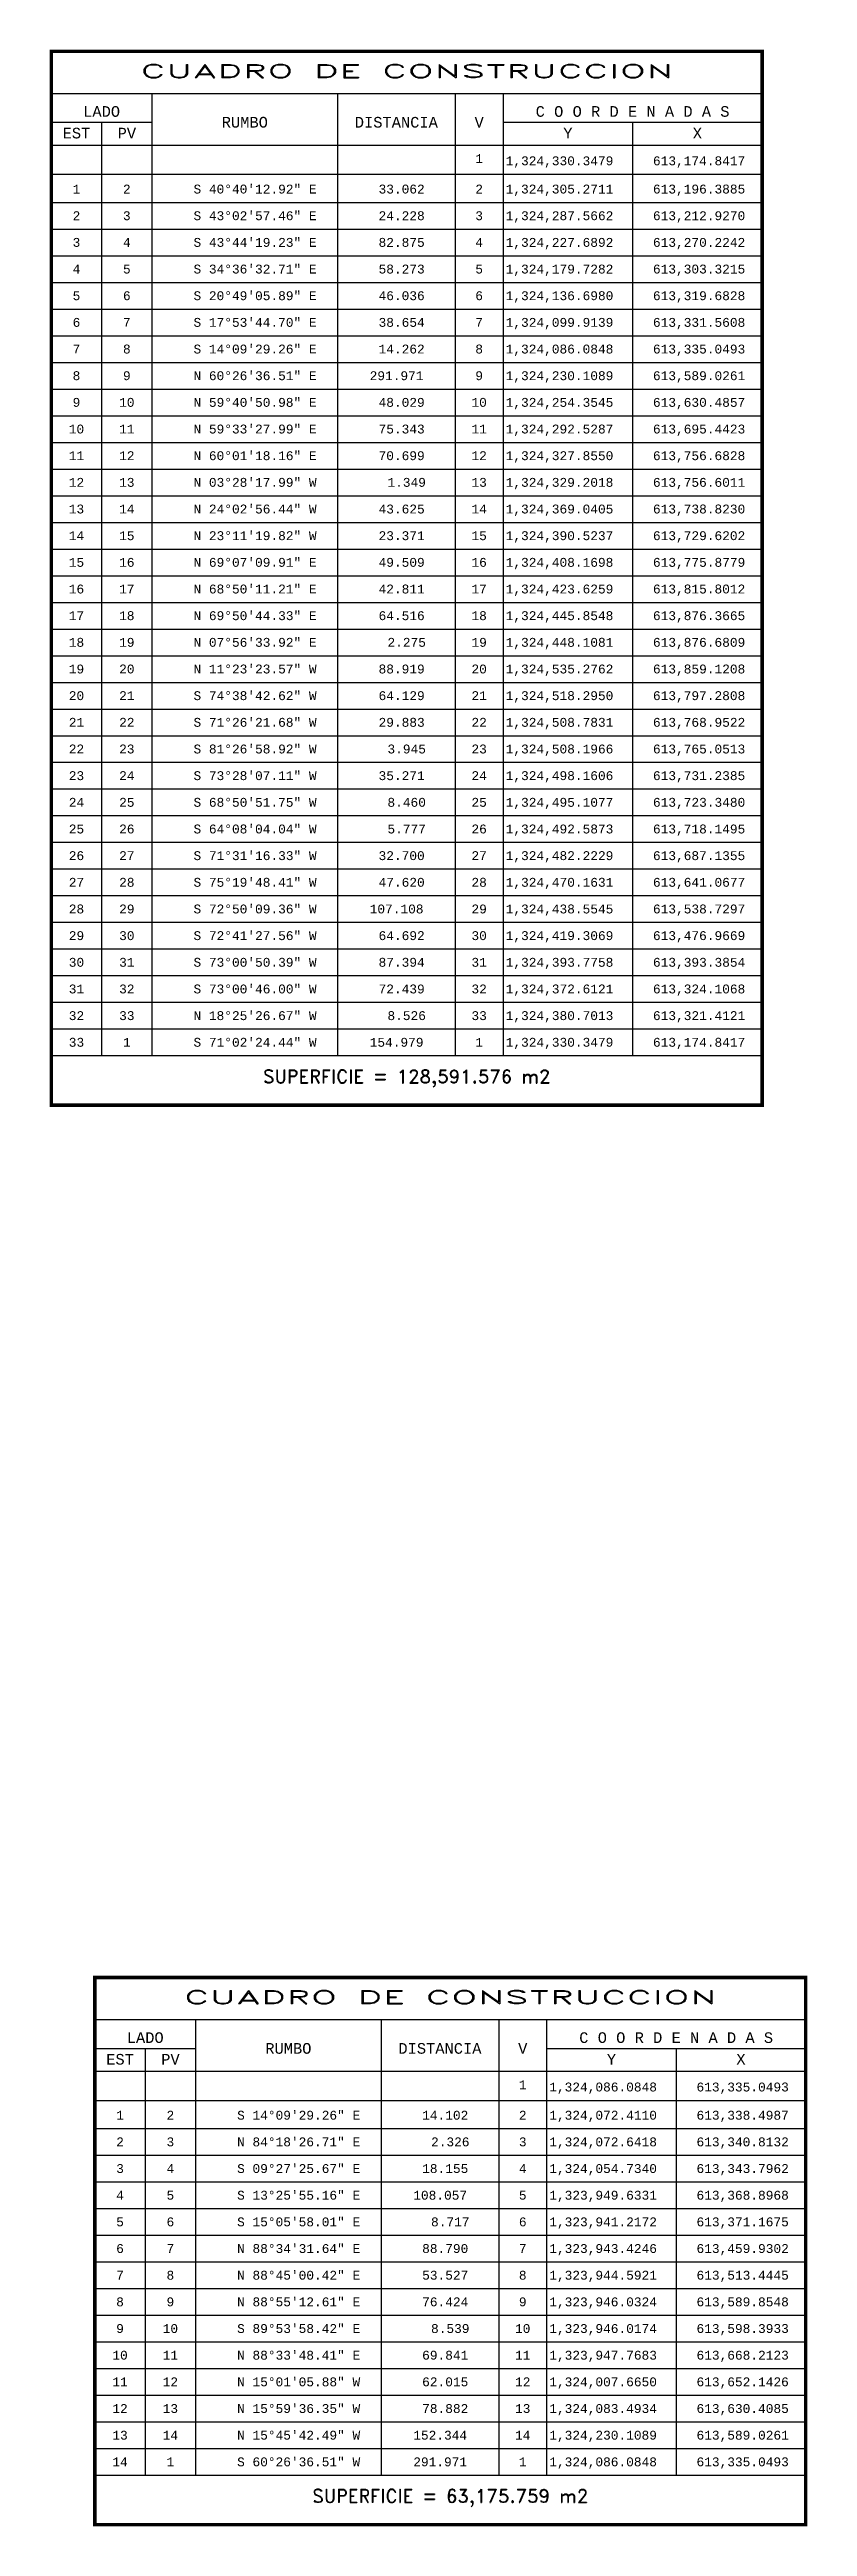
# Model space of a CAD drawing. Header units: millimetres. Extents: x 612064 to 614574, y 1323800 to 1324670.
# Drawn here: x 614361 to 614574, y 1323800 to 1324496 of the extents above; entities that cross this region are included whole.
import ezdxf
from ezdxf.enums import TextEntityAlignment as Align

# ---------------------------------------------------------------- set-up
doc = ezdxf.new("R2010")
doc.units = ezdxf.units.MM
for name, color, linetype in [('CVL_CUADCON', 1, 'CONTINUOUS'), ('CVL_CUADCON_LIN', 8, 'CONTINUOUS'), ('CVL_CUADCON_TIT', 1, 'CONTINUOUS'), ('CVL_CUADCON_TX', 2, 'CONTINUOUS')]:
    doc.layers.add(name, color=color, linetype=linetype)
doc.styles.add('HUECA1', font='hueca1.shx')
doc.styles.add('MONOTXT4', font='monotxt4.shx')

msp = doc.modelspace()

# ---------------------------------------------------------------- texts
at = {"layer": 'CVL_CUADCON_TIT', "color": 1, "style": 'HUECA1', "width": 1.758658}
for p, p2 in [((614386.29, 1324488.42), (614536.22, 1324488.42)), ((614398.55, 1323946.62), (614548.48, 1323946.62))]:
    msp.add_text('CUADRO DE CONSTRUCCION', height=3.75, dxfattribs=at).set_placement(p, p2, align=Align.FIT)
at = {"layer": 'CVL_CUADCON_TIT', "color": 1, "style": 'MONOTXT4'}
for s, p in [('LADO', (614375.44, 1324477.43)), ('C O O R D E N A D A S', (614524.79, 1324477.43)), ('EST', (614368.37, 1324471.34)), ('PV', (614382.54, 1324471.34)), ('Y', (614506.59, 1324471.34)), ('X', (614543.02, 1324471.34)), ('LADO', (614387.7, 1323935.63)), ('C O O R D E N A D A S', (614537.05, 1323935.63)), ('EST', (614380.62, 1323929.54)), ('PV', (614394.8, 1323929.54)), ('Y', (614518.85, 1323929.54)), ('X', (614555.27, 1323929.54))]:
    msp.add_text(s, height=3, dxfattribs=at).set_placement(p, align=Align.CENTER)
at = {"layer": 'CVL_CUADCON_TIT', "color": 1}
for s, height, style, p in [('RUMBO', 3, 'MONOTXT4', (614415.72, 1324475.9)), ('DISTANCIA', 3, 'MONOTXT4', (614458.34, 1324475.9)), ('V', 3, 'MONOTXT4', (614481.64, 1324475.9)), ('SUPERFICIE = 128,591.576 m2', 3.75, 'HUECA1', (614461.26, 1324206.93)), ('RUMBO', 3, 'MONOTXT4', (614427.97, 1323934.1)), ('DISTANCIA', 3, 'MONOTXT4', (614470.6, 1323934.1)), ('V', 3, 'MONOTXT4', (614493.9, 1323934.1)), ('SUPERFICIE = 63,175.759 m2', 3.75, 'HUECA1', (614473.51, 1323807.63))]:
    msp.add_text(s, height=height, dxfattribs=dict(at, style=style)).set_placement(p, align=Align.MIDDLE)
at = {"layer": 'CVL_CUADCON_TX', "color": 2, "style": 'MONOTXT4'}
for s, p in [('1', (614481.63, 1324464.42)), ('1', (614368.37, 1324455.85)), ('2', (614382.53, 1324455.85)), ('2', (614481.63, 1324455.85)), ('2', (614368.37, 1324448.35)), ('3', (614382.53, 1324448.35)), ('3', (614481.63, 1324448.35)), ('3', (614368.37, 1324440.85)), ('4', (614382.53, 1324440.85)), ('4', (614481.63, 1324440.85)), ('4', (614368.37, 1324433.35)), ('5', (614382.53, 1324433.35)), ('5', (614481.63, 1324433.35)), ('5', (614368.37, 1324425.85)), ('6', (614382.53, 1324425.85)), ('6', (614481.63, 1324425.85)), ('6', (614368.37, 1324418.35)), ('7', (614382.53, 1324418.35)), ('7', (614481.63, 1324418.35)), ('7', (614368.37, 1324410.85)), ('8', (614382.53, 1324410.85)), ('8', (614481.63, 1324410.85)), ('8', (614368.37, 1324403.35)), ('9', (614382.53, 1324403.35)), ('9', (614481.63, 1324403.35)), ('9', (614368.37, 1324395.85)), ('10', (614382.53, 1324395.85)), ('10', (614481.63, 1324395.85)), ('10', (614368.37, 1324388.35)), ('11', (614382.53, 1324388.35)), ('11', (614481.63, 1324388.35)), ('11', (614368.37, 1324380.85)), ('12', (614382.53, 1324380.85)), ('12', (614481.63, 1324380.85)), ('12', (614368.37, 1324373.35)), ('13', (614382.53, 1324373.35)), ('13', (614481.63, 1324373.35)), ('13', (614368.37, 1324365.85)), ('14', (614382.53, 1324365.85)), ('14', (614481.63, 1324365.85)), ('14', (614368.37, 1324358.35)), ('15', (614382.53, 1324358.35)), ('15', (614481.63, 1324358.35)), ('15', (614368.37, 1324350.85)), ('16', (614382.53, 1324350.85)), ('16', (614481.63, 1324350.85)), ('16', (614368.37, 1324343.35)), ('17', (614382.53, 1324343.35)), ('17', (614481.63, 1324343.35)), ('17', (614368.37, 1324335.85)), ('18', (614382.53, 1324335.85)), ('18', (614481.63, 1324335.85)), ('18', (614368.37, 1324328.35)), ('19', (614382.53, 1324328.35)), ('19', (614481.63, 1324328.35)), ('19', (614368.37, 1324320.85)), ('20', (614382.53, 1324320.85)), ('20', (614481.63, 1324320.85)), ('20', (614368.37, 1324313.35)), ('21', (614382.53, 1324313.35)), ('21', (614481.63, 1324313.35)), ('21', (614368.37, 1324305.85)), ('22', (614382.53, 1324305.85)), ('22', (614481.63, 1324305.85)), ('22', (614368.37, 1324298.35)), ('23', (614382.53, 1324298.35)), ('23', (614481.63, 1324298.35)), ('23', (614368.37, 1324290.85)), ('24', (614382.53, 1324290.85)), ('24', (614481.63, 1324290.85)), ('24', (614368.37, 1324283.35)), ('25', (614382.53, 1324283.35)), ('25', (614481.63, 1324283.35)), ('25', (614368.37, 1324275.85)), ('26', (614382.53, 1324275.85)), ('26', (614481.63, 1324275.85)), ('26', (614368.37, 1324268.35)), ('27', (614382.53, 1324268.35)), ('27', (614481.63, 1324268.35)), ('27', (614368.37, 1324260.85)), ('28', (614382.53, 1324260.85)), ('28', (614481.63, 1324260.85)), ('28', (614368.37, 1324253.35)), ('29', (614382.53, 1324253.35)), ('29', (614481.63, 1324253.35)), ('29', (614368.37, 1324245.85)), ('30', (614382.53, 1324245.85)), ('30', (614481.63, 1324245.85)), ('30', (614368.37, 1324238.35)), ('31', (614382.53, 1324238.35)), ('31', (614481.63, 1324238.35)), ('31', (614368.37, 1324230.85)), ('32', (614382.53, 1324230.85)), ('32', (614481.63, 1324230.85)), ('32', (614368.37, 1324223.35)), ('33', (614382.53, 1324223.35)), ('33', (614481.63, 1324223.35)), ('33', (614368.37, 1324215.85)), ('1', (614382.53, 1324215.85)), ('1', (614481.63, 1324215.85)), ('1', (614493.89, 1323922.62)), ('1', (614380.62, 1323914.05)), ('2', (614394.78, 1323914.05)), ('2', (614493.89, 1323914.05)), ('2', (614380.62, 1323906.55)), ('3', (614394.78, 1323906.55)), ('3', (614493.89, 1323906.55)), ('3', (614380.62, 1323899.05)), ('4', (614394.78, 1323899.05)), ('4', (614493.89, 1323899.05)), ('4', (614380.62, 1323891.55)), ('5', (614394.78, 1323891.55)), ('5', (614493.89, 1323891.55)), ('5', (614380.62, 1323884.05)), ('6', (614394.78, 1323884.05)), ('6', (614493.89, 1323884.05)), ('6', (614380.62, 1323876.55)), ('7', (614394.78, 1323876.55)), ('7', (614493.89, 1323876.55)), ('7', (614380.62, 1323869.05)), ('8', (614394.78, 1323869.05)), ('8', (614493.89, 1323869.05)), ('8', (614380.62, 1323861.55)), ('9', (614394.78, 1323861.55)), ('9', (614493.89, 1323861.55)), ('9', (614380.62, 1323854.05)), ('10', (614394.78, 1323854.05)), ('10', (614493.89, 1323854.05)), ('10', (614380.62, 1323846.55)), ('11', (614394.78, 1323846.55)), ('11', (614493.89, 1323846.55)), ('11', (614380.62, 1323839.05)), ('12', (614394.78, 1323839.05)), ('12', (614493.89, 1323839.05)), ('12', (614380.62, 1323831.55)), ('13', (614394.78, 1323831.55)), ('13', (614493.89, 1323831.55)), ('13', (614380.62, 1323824.05)), ('14', (614394.78, 1323824.05)), ('14', (614493.89, 1323824.05)), ('14', (614380.62, 1323816.55)), ('1', (614394.78, 1323816.55)), ('1', (614493.89, 1323816.55))]:
    msp.add_text(s, height=2.5, dxfattribs=at).set_placement(p, align=Align.CENTER)
for s, p in [('1,324,330.3479', (614489.09, 1324463.79)), ('613,174.8417', (614530.52, 1324463.79)), ('S 40%%d40\'12.92" E', (614401.29, 1324455.85)), ('33.062', (614453.34, 1324455.85)), ('1,324,305.2711', (614489.09, 1324455.85)), ('613,196.3885', (614530.52, 1324455.85)), ('S 43%%d02\'57.46" E', (614401.29, 1324448.35)), ('24.228', (614453.34, 1324448.35)), ('1,324,287.5662', (614489.09, 1324448.35)), ('613,212.9270', (614530.52, 1324448.35)), ('S 43%%d44\'19.23" E', (614401.29, 1324440.85)), ('82.875', (614453.34, 1324440.85)), ('1,324,227.6892', (614489.09, 1324440.85)), ('613,270.2242', (614530.52, 1324440.85)), ('S 34%%d36\'32.71" E', (614401.29, 1324433.35)), ('58.273', (614453.34, 1324433.35)), ('1,324,179.7282', (614489.09, 1324433.35)), ('613,303.3215', (614530.52, 1324433.35)), ('S 20%%d49\'05.89" E', (614401.29, 1324425.85)), ('46.036', (614453.34, 1324425.85)), ('1,324,136.6980', (614489.09, 1324425.85)), ('613,319.6828', (614530.52, 1324425.85)), ('S 17%%d53\'44.70" E', (614401.29, 1324418.35)), ('38.654', (614453.34, 1324418.35)), ('1,324,099.9139', (614489.09, 1324418.35)), ('613,331.5608', (614530.52, 1324418.35)), ('S 14%%d09\'29.26" E', (614401.29, 1324410.85)), ('14.262', (614453.34, 1324410.85)), ('1,324,086.0848', (614489.09, 1324410.85)), ('613,335.0493', (614530.52, 1324410.85)), ('N 60%%d26\'36.51" E', (614401.29, 1324403.35)), ('291.971', (614450.84, 1324403.35)), ('1,324,230.1089', (614489.09, 1324403.35)), ('613,589.0261', (614530.52, 1324403.35)), ('N 59%%d40\'50.98" E', (614401.29, 1324395.85)), ('48.029', (614453.34, 1324395.85)), ('1,324,254.3545', (614489.09, 1324395.85)), ('613,630.4857', (614530.52, 1324395.85)), ('N 59%%d33\'27.99" E', (614401.29, 1324388.35)), ('75.343', (614453.34, 1324388.35)), ('1,324,292.5287', (614489.09, 1324388.35)), ('613,695.4423', (614530.52, 1324388.35)), ('N 60%%d01\'18.16" E', (614401.29, 1324380.85)), ('70.699', (614453.34, 1324380.85)), ('1,324,327.8550', (614489.09, 1324380.85)), ('613,756.6828', (614530.52, 1324380.85)), ('N 03%%d28\'17.99" W', (614401.29, 1324373.35)), ('1.349', (614455.84, 1324373.35)), ('1,324,329.2018', (614489.09, 1324373.35)), ('613,756.6011', (614530.52, 1324373.35)), ('N 24%%d02\'56.44" W', (614401.29, 1324365.85)), ('43.625', (614453.34, 1324365.85)), ('1,324,369.0405', (614489.09, 1324365.85)), ('613,738.8230', (614530.52, 1324365.85)), ('N 23%%d11\'19.82" W', (614401.29, 1324358.35)), ('23.371', (614453.34, 1324358.35)), ('1,324,390.5237', (614489.09, 1324358.35)), ('613,729.6202', (614530.52, 1324358.35)), ('N 69%%d07\'09.91" E', (614401.29, 1324350.85)), ('49.509', (614453.34, 1324350.85)), ('1,324,408.1698', (614489.09, 1324350.85)), ('613,775.8779', (614530.52, 1324350.85)), ('N 68%%d50\'11.21" E', (614401.29, 1324343.35)), ('42.811', (614453.34, 1324343.35)), ('1,324,423.6259', (614489.09, 1324343.35)), ('613,815.8012', (614530.52, 1324343.35)), ('N 69%%d50\'44.33" E', (614401.29, 1324335.85)), ('64.516', (614453.34, 1324335.85)), ('1,324,445.8548', (614489.09, 1324335.85)), ('613,876.3665', (614530.52, 1324335.85)), ('N 07%%d56\'33.92" E', (614401.29, 1324328.35)), ('2.275', (614455.84, 1324328.35)), ('1,324,448.1081', (614489.09, 1324328.35)), ('613,876.6809', (614530.52, 1324328.35)), ('N 11%%d23\'23.57" W', (614401.29, 1324320.85)), ('88.919', (614453.34, 1324320.85)), ('1,324,535.2762', (614489.09, 1324320.85)), ('613,859.1208', (614530.52, 1324320.85)), ('S 74%%d38\'42.62" W', (614401.29, 1324313.35)), ('64.129', (614453.34, 1324313.35)), ('1,324,518.2950', (614489.09, 1324313.35)), ('613,797.2808', (614530.52, 1324313.35)), ('S 71%%d26\'21.68" W', (614401.29, 1324305.85)), ('29.883', (614453.34, 1324305.85)), ('1,324,508.7831', (614489.09, 1324305.85)), ('613,768.9522', (614530.52, 1324305.85)), ('S 81%%d26\'58.92" W', (614401.29, 1324298.35)), ('3.945', (614455.84, 1324298.35)), ('1,324,508.1966', (614489.09, 1324298.35)), ('613,765.0513', (614530.52, 1324298.35)), ('S 73%%d28\'07.11" W', (614401.29, 1324290.85)), ('35.271', (614453.34, 1324290.85)), ('1,324,498.1606', (614489.09, 1324290.85)), ('613,731.2385', (614530.52, 1324290.85)), ('S 68%%d50\'51.75" W', (614401.29, 1324283.35)), ('8.460', (614455.84, 1324283.35)), ('1,324,495.1077', (614489.09, 1324283.35)), ('613,723.3480', (614530.52, 1324283.35)), ('S 64%%d08\'04.04" W', (614401.29, 1324275.85)), ('5.777', (614455.84, 1324275.85)), ('1,324,492.5873', (614489.09, 1324275.85)), ('613,718.1495', (614530.52, 1324275.85)), ('S 71%%d31\'16.33" W', (614401.29, 1324268.35)), ('32.700', (614453.34, 1324268.35)), ('1,324,482.2229', (614489.09, 1324268.35)), ('613,687.1355', (614530.52, 1324268.35)), ('S 75%%d19\'48.41" W', (614401.29, 1324260.85)), ('47.620', (614453.34, 1324260.85)), ('1,324,470.1631', (614489.09, 1324260.85)), ('613,641.0677', (614530.52, 1324260.85)), ('S 72%%d50\'09.36" W', (614401.29, 1324253.35)), ('107.108', (614450.84, 1324253.35)), ('1,324,438.5545', (614489.09, 1324253.35)), ('613,538.7297', (614530.52, 1324253.35)), ('S 72%%d41\'27.56" W', (614401.29, 1324245.85)), ('64.692', (614453.34, 1324245.85)), ('1,324,419.3069', (614489.09, 1324245.85)), ('613,476.9669', (614530.52, 1324245.85)), ('S 73%%d00\'50.39" W', (614401.29, 1324238.35)), ('87.394', (614453.34, 1324238.35)), ('1,324,393.7758', (614489.09, 1324238.35)), ('613,393.3854', (614530.52, 1324238.35)), ('S 73%%d00\'46.00" W', (614401.29, 1324230.85)), ('72.439', (614453.34, 1324230.85)), ('1,324,372.6121', (614489.09, 1324230.85)), ('613,324.1068', (614530.52, 1324230.85)), ('N 18%%d25\'26.67" W', (614401.29, 1324223.35)), ('8.526', (614455.84, 1324223.35)), ('1,324,380.7013', (614489.09, 1324223.35)), ('613,321.4121', (614530.52, 1324223.35)), ('S 71%%d02\'24.44" W', (614401.29, 1324215.85)), ('154.979', (614450.84, 1324215.85)), ('1,324,330.3479', (614489.09, 1324215.85)), ('613,174.8417', (614530.52, 1324215.85)), ('1,324,086.0848', (614501.35, 1323921.99)), ('613,335.0493', (614542.77, 1323921.99)), ('S 14%%d09\'29.26" E', (614413.55, 1323914.05)), ('14.102', (614465.6, 1323914.05)), ('1,324,072.4110', (614501.35, 1323914.05)), ('613,338.4987', (614542.77, 1323914.05)), ('N 84%%d18\'26.71" E', (614413.55, 1323906.55)), ('2.326', (614468.1, 1323906.55)), ('1,324,072.6418', (614501.35, 1323906.55)), ('613,340.8132', (614542.77, 1323906.55)), ('S 09%%d27\'25.67" E', (614413.55, 1323899.05)), ('18.155', (614465.6, 1323899.05)), ('1,324,054.7340', (614501.35, 1323899.05)), ('613,343.7962', (614542.77, 1323899.05)), ('S 13%%d25\'55.16" E', (614413.55, 1323891.55)), ('108.057', (614463.1, 1323891.55)), ('1,323,949.6331', (614501.35, 1323891.55)), ('613,368.8968', (614542.77, 1323891.55)), ('S 15%%d05\'58.01" E', (614413.55, 1323884.05)), ('8.717', (614468.1, 1323884.05)), ('1,323,941.2172', (614501.35, 1323884.05)), ('613,371.1675', (614542.77, 1323884.05)), ('N 88%%d34\'31.64" E', (614413.55, 1323876.55)), ('88.790', (614465.6, 1323876.55)), ('1,323,943.4246', (614501.35, 1323876.55)), ('613,459.9302', (614542.77, 1323876.55)), ('N 88%%d45\'00.42" E', (614413.55, 1323869.05)), ('53.527', (614465.6, 1323869.05)), ('1,323,944.5921', (614501.35, 1323869.05)), ('613,513.4445', (614542.77, 1323869.05)), ('N 88%%d55\'12.61" E', (614413.55, 1323861.55)), ('76.424', (614465.6, 1323861.55)), ('1,323,946.0324', (614501.35, 1323861.55)), ('613,589.8548', (614542.77, 1323861.55)), ('S 89%%d53\'58.42" E', (614413.55, 1323854.05)), ('8.539', (614468.1, 1323854.05)), ('1,323,946.0174', (614501.35, 1323854.05)), ('613,598.3933', (614542.77, 1323854.05)), ('N 88%%d33\'48.41" E', (614413.55, 1323846.55)), ('69.841', (614465.6, 1323846.55)), ('1,323,947.7683', (614501.35, 1323846.55)), ('613,668.2123', (614542.77, 1323846.55)), ('N 15%%d01\'05.88" W', (614413.55, 1323839.05)), ('62.015', (614465.6, 1323839.05)), ('1,324,007.6650', (614501.35, 1323839.05)), ('613,652.1426', (614542.77, 1323839.05)), ('N 15%%d59\'36.35" W', (614413.55, 1323831.55)), ('78.882', (614465.6, 1323831.55)), ('1,324,083.4934', (614501.35, 1323831.55)), ('613,630.4085', (614542.77, 1323831.55)), ('N 15%%d45\'42.49" W', (614413.55, 1323824.05)), ('152.344', (614463.1, 1323824.05)), ('1,324,230.1089', (614501.35, 1323824.05)), ('613,589.0261', (614542.77, 1323824.05)), ('S 60%%d26\'36.51" W', (614413.55, 1323816.55)), ('291.971', (614463.1, 1323816.55)), ('1,324,086.0848', (614501.35, 1323816.55)), ('613,335.0493', (614542.77, 1323816.55))]:
    msp.add_text(s, height=2.5, dxfattribs=at).set_placement(p)

# ---------------------------------------------------------------- linework, layer by layer
at = {"layer": 'CVL_CUADCON', "color": 1, "linetype": 'Continuous', "const_width": 1, "flags": 128}
for points in [[(614361.29, 1324495.85), (614561.22, 1324495.85), (614561.22, 1324199.43), (614361.29, 1324199.43)], [(614373.55, 1323954.05), (614573.48, 1323954.05), (614573.48, 1323800.13), (614373.55, 1323800.13)]]:
    msp.add_lwpolyline(points, close=True, dxfattribs=at)
at = {"layer": 'CVL_CUADCON', "color": 1, "linetype": 'Continuous', "const_width": 0.375, "flags": 128}
for points in [[(614361.29, 1324483.97), (614561.22, 1324483.97)], [(614361.29, 1324469.43), (614561.22, 1324469.43)], [(614361.29, 1324213.35), (614561.22, 1324213.35)], [(614373.55, 1323942.17), (614573.48, 1323942.17)], [(614373.55, 1323927.63), (614573.48, 1323927.63)], [(614373.55, 1323814.05), (614573.48, 1323814.05)]]:
    msp.add_lwpolyline(points, dxfattribs=at)
at = {"layer": 'CVL_CUADCON_LIN', "color": 8, "linetype": 'Continuous'}
for p, q in [((614389.61, 1324483.97), (614389.61, 1324213.35)), ((614441.79, 1324483.97), (614441.79, 1324213.35)), ((614474.9, 1324483.97), (614474.9, 1324213.35)), ((614488.36, 1324483.97), (614488.36, 1324213.35)), ((614361.29, 1324475.9), (614389.61, 1324475.9)), ((614375.44, 1324475.9), (614375.44, 1324213.35)), ((614488.36, 1324475.9), (614561.22, 1324475.9)), ((614524.79, 1324475.9), (614524.79, 1324213.35)), ((614361.29, 1324461.29), (614561.22, 1324461.29)), ((614361.29, 1324453.35), (614561.22, 1324453.35)), ((614361.29, 1324445.85), (614561.22, 1324445.85)), ((614361.29, 1324438.35), (614561.22, 1324438.35)), ((614361.29, 1324430.85), (614561.22, 1324430.85)), ((614361.29, 1324423.35), (614561.22, 1324423.35)), ((614361.29, 1324415.85), (614561.22, 1324415.85)), ((614361.29, 1324408.35), (614561.22, 1324408.35)), ((614361.29, 1324400.85), (614561.22, 1324400.85)), ((614361.29, 1324393.35), (614561.22, 1324393.35)), ((614361.29, 1324385.85), (614561.22, 1324385.85)), ((614361.29, 1324378.35), (614561.22, 1324378.35)), ((614361.29, 1324370.85), (614561.22, 1324370.85)), ((614361.29, 1324363.35), (614561.22, 1324363.35)), ((614361.29, 1324355.85), (614561.22, 1324355.85)), ((614361.29, 1324348.35), (614561.22, 1324348.35)), ((614361.29, 1324340.85), (614561.22, 1324340.85)), ((614361.29, 1324333.35), (614561.22, 1324333.35)), ((614361.29, 1324325.85), (614561.22, 1324325.85)), ((614361.29, 1324318.35), (614561.22, 1324318.35)), ((614361.29, 1324310.85), (614561.22, 1324310.85)), ((614361.29, 1324303.35), (614561.22, 1324303.35)), ((614361.29, 1324295.85), (614561.22, 1324295.85)), ((614361.29, 1324288.35), (614561.22, 1324288.35)), ((614361.29, 1324280.85), (614561.22, 1324280.85)), ((614361.29, 1324273.35), (614561.22, 1324273.35)), ((614361.29, 1324265.85), (614561.22, 1324265.85)), ((614361.29, 1324258.35), (614561.22, 1324258.35)), ((614361.29, 1324250.85), (614561.22, 1324250.85)), ((614361.29, 1324243.35), (614561.22, 1324243.35)), ((614361.29, 1324235.85), (614561.22, 1324235.85)), ((614361.29, 1324228.35), (614561.22, 1324228.35)), ((614361.29, 1324220.85), (614561.22, 1324220.85)), ((614361.29, 1324213.35), (614561.22, 1324213.35)), ((614401.87, 1323942.17), (614401.87, 1323814.05)), ((614454.05, 1323942.17), (614454.05, 1323814.05)), ((614487.15, 1323942.17), (614487.15, 1323814.05)), ((614500.62, 1323942.17), (614500.62, 1323814.05)), ((614373.55, 1323934.1), (614401.87, 1323934.1)), ((614387.7, 1323934.1), (614387.7, 1323814.05)), ((614500.62, 1323934.1), (614573.48, 1323934.1)), ((614537.05, 1323934.1), (614537.05, 1323814.05)), ((614373.55, 1323919.49), (614573.48, 1323919.49)), ((614373.55, 1323911.55), (614573.48, 1323911.55)), ((614373.55, 1323904.05), (614573.48, 1323904.05)), ((614373.55, 1323896.55), (614573.48, 1323896.55)), ((614373.55, 1323889.05), (614573.48, 1323889.05)), ((614373.55, 1323881.55), (614573.48, 1323881.55)), ((614373.55, 1323874.05), (614573.48, 1323874.05)), ((614373.55, 1323866.55), (614573.48, 1323866.55)), ((614373.55, 1323859.05), (614573.48, 1323859.05)), ((614373.55, 1323851.55), (614573.48, 1323851.55)), ((614373.55, 1323844.05), (614573.48, 1323844.05)), ((614373.55, 1323836.55), (614573.48, 1323836.55)), ((614373.55, 1323829.05), (614573.48, 1323829.05)), ((614373.55, 1323821.55), (614573.48, 1323821.55)), ((614373.55, 1323814.05), (614573.48, 1323814.05))]:
    msp.add_line(p, q, dxfattribs=at)

msp.set_redraw_order([(e.dxf.handle, doc.entitydb.next_handle()) for e in msp.query("TEXT MTEXT ATTDEF DIMENSION ARC_DIMENSION")])  # texts and dimensions are drawn at this point

doc.saveas('drawing.dxf')
